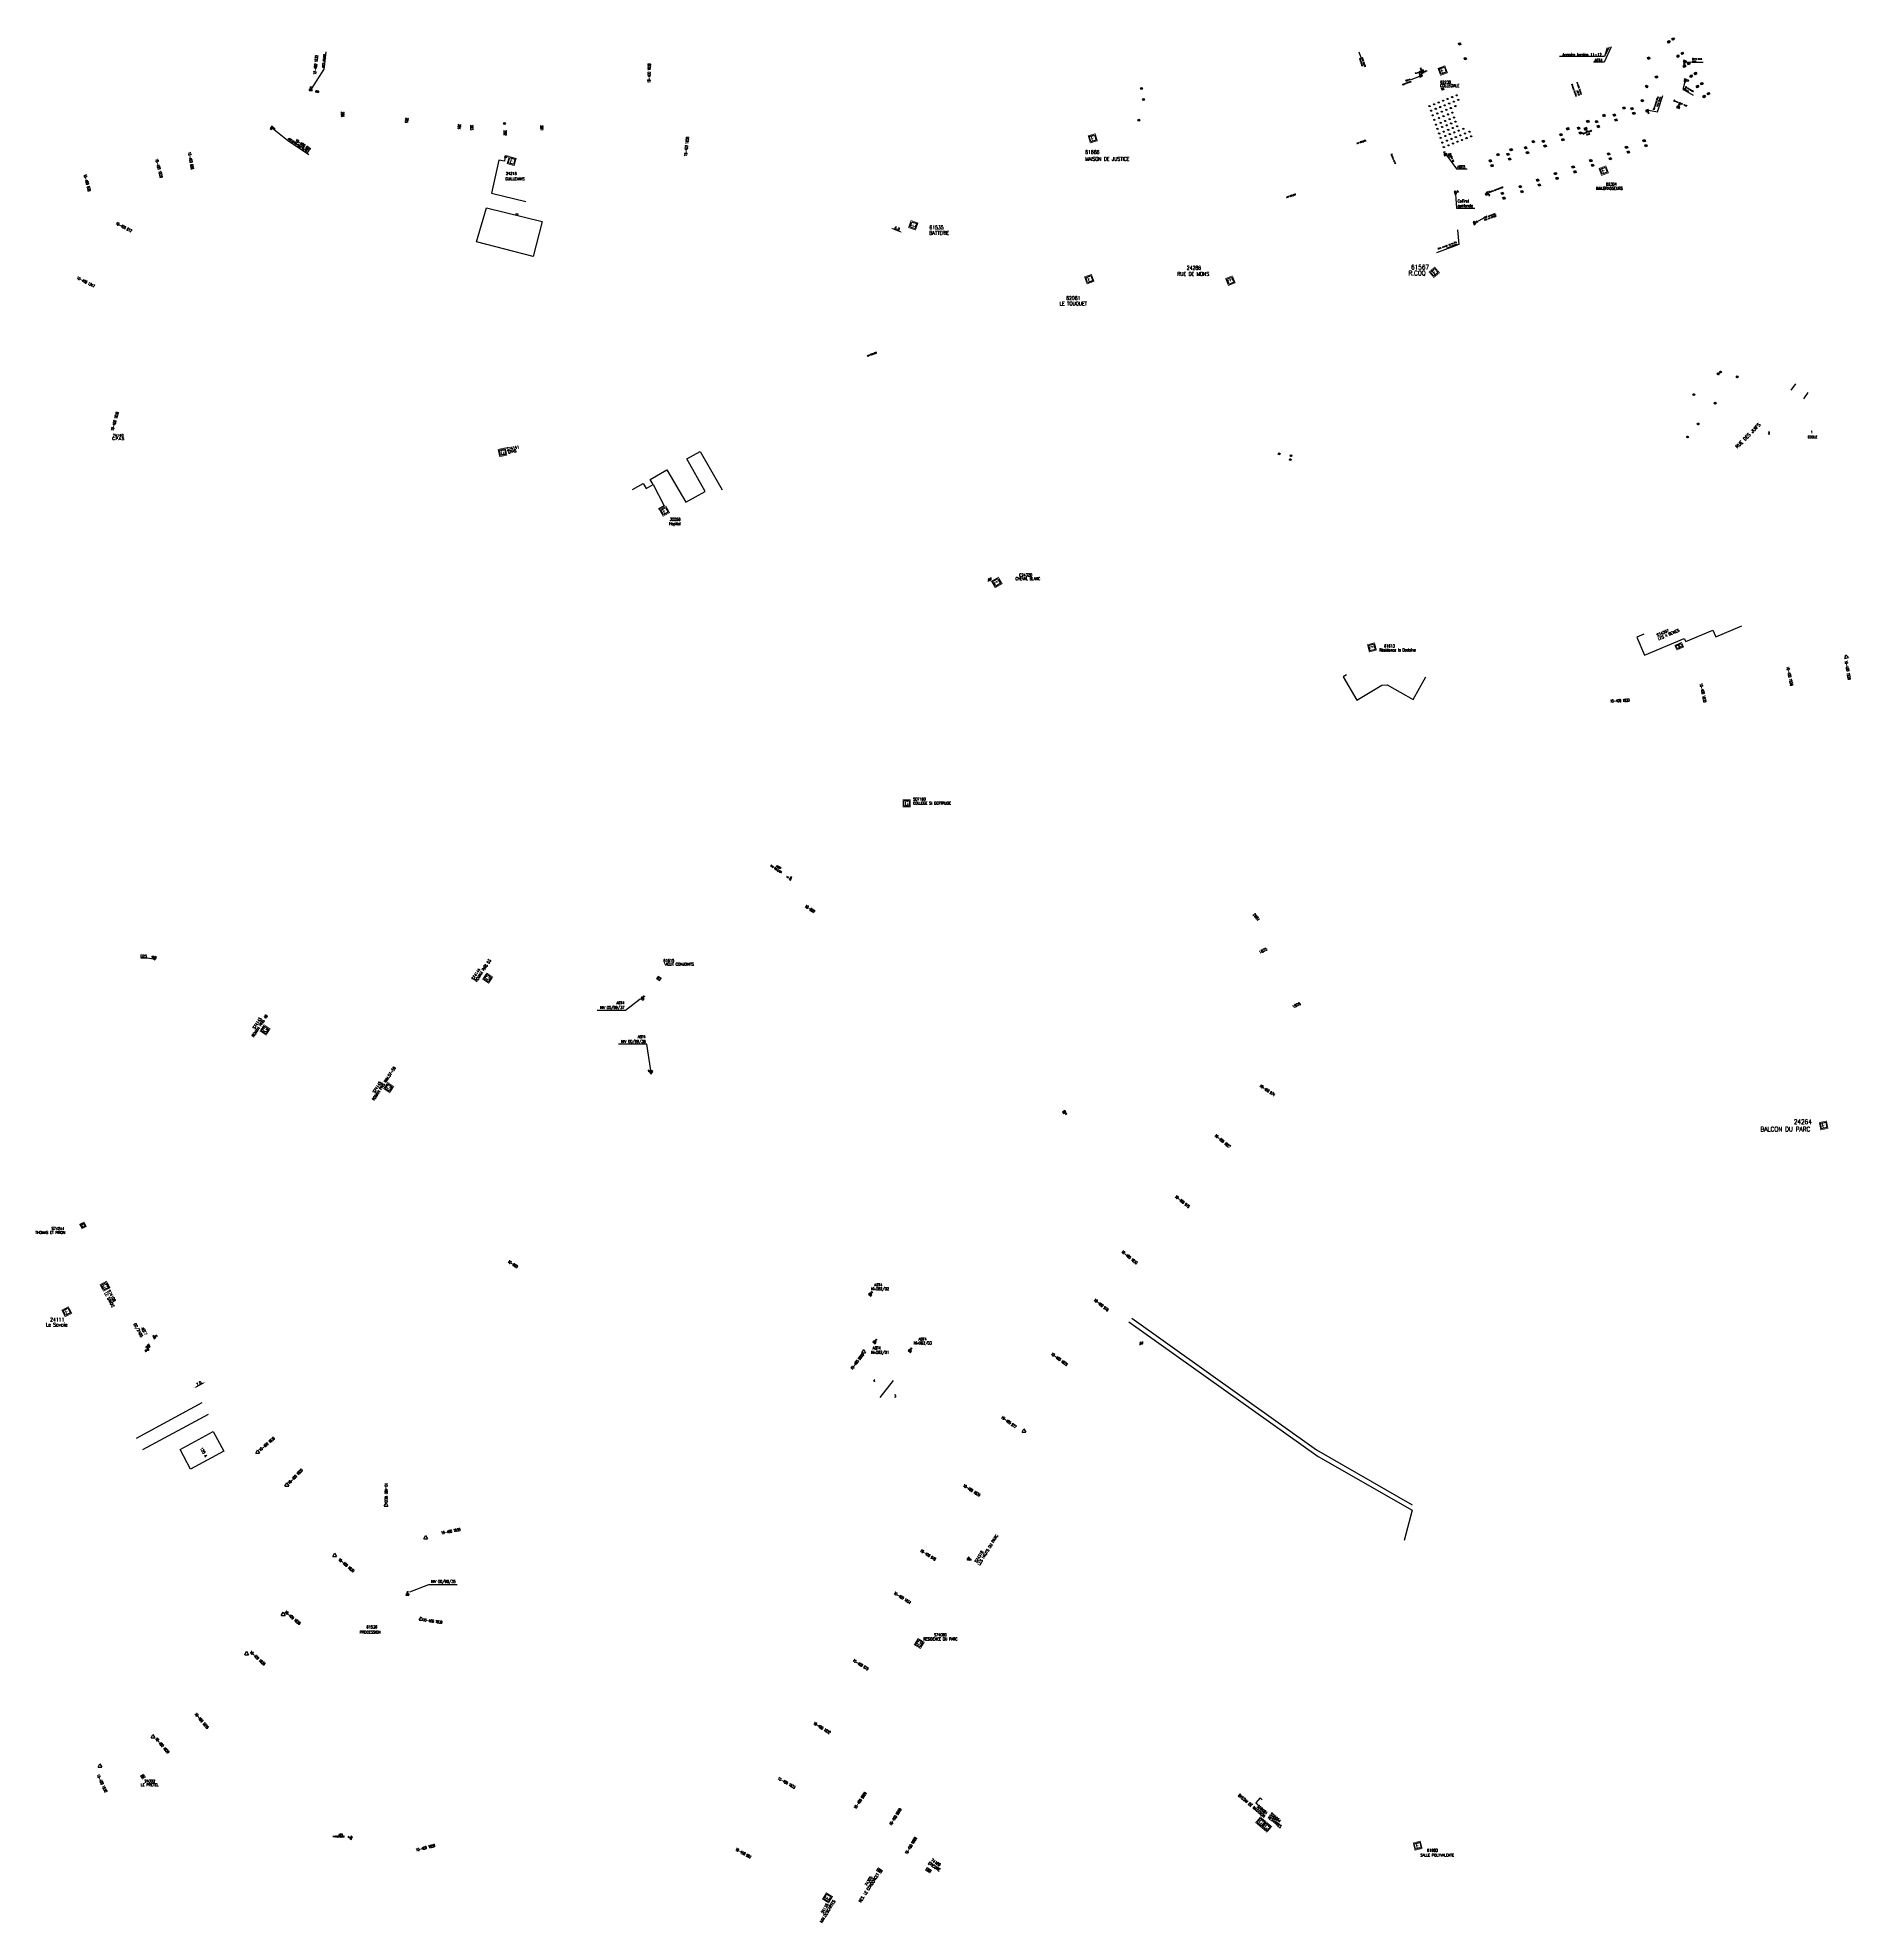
# Model space of a CAD drawing. Header units: millimetres. Extents: x 146003 to 146975, y 141990 to 143000.
import ezdxf
from ezdxf.enums import TextEntityAlignment as Align

# ---------------------------------------------------------------- set-up
doc = ezdxf.new("R2010")
doc.units = ezdxf.units.MM
doc.header["$PDMODE"] = 34
doc.layers.get('0').update_dxf_attribs({"linetype": 'CONTINUOUS'})
doc.layers.get('Defpoints').update_dxf_attribs({"linetype": 'CONTINUOUS'})
for name, color, linetype in [('BB01', 7, 'CONTINUOUS'), ('BR12', 7, 'CONTINUOUS'), ('BR14', 7, 'CONTINUOUS'), ('G_210', 7, 'CONTINUOUS'), ('M_200', 7, 'CONTINUOUS'), ('poteau_div', 7, 'CONTINUOUS'), ('W0008', 7, 'CONTINUOUS'), ('w0100', 7, 'CONTINUOUS'), ('W0101', 7, 'CONTINUOUS'), ('W0420', 7, 'CONTINUOUS'), ('W0430', 7, 'CONTINUOUS'), ('W0432', 7, 'CONTINUOUS'), ('W0469', 7, 'CONTINUOUS'), ('W0473', 7, 'CONTINUOUS'), ('W0492', 7, 'CONTINUOUS'), ('W0989', 7, 'CONTINUOUS'), ('W0991', 7, 'CONTINUOUS'), ('W1102', 7, 'CONTINUOUS'), ('W1471', 7, 'CONTINUOUS')]:
    doc.layers.add(name, color=color, linetype=linetype)
doc.styles.add('G_ROMANS', font='ROMANS.SHX', dxfattribs={"width": 0.75})
doc.styles.add('M_ROMANS', font='ROMANS.shx', dxfattribs={"width": 0.75})
doc.styles.get("Standard").update_dxf_attribs({"font": 'romans.shx', "width": 0.85})
doc.dimstyles.get("Standard").update_dxf_attribs({"dimtxt": 1.5, "dimasz": 1.2, "dimexe": 0.625, "dimexo": 0.625, "dimgap": 0.25, "dimtad": 1, "dimdec": 1, "dimzin": 0, "dimdsep": 46, "dimtxsty": 'Standard', "dimcen": -0.5, "dimadec": 0, "dimazin": 0, "dimtfac": 1, "dimtdec": 1, "dimtmove": 0, "dimatfit": 3, "dimfxl": 0, "dimtolj": 1, "dimtzin": 0, "dimarcsym": 0})

# ---------------------------------------------------------------- blocks, each defined once
blk = doc.blocks.new('M_200_56')
at = {"color": 0, "linetype": 'Continuous', "const_width": 0.35, "flags": 128}
blk.add_lwpolyline([(2, 2), (2, -2), (-2, -2), (-2, 2)], close=True, dxfattribs=at)
at = {"color": 0, "linetype": 'Continuous'}
blk.add_lwpolyline([(-1.5, 1.5), (1.5, 1.5), (1.5, -1.5), (-1.5, -1.5)], close=True, dxfattribs=at)
at = {"color": 0, "linetype": 'Continuous', "width": 0.85}
blk.add_text('E', height=2.5, dxfattribs=at).set_placement((0, 0), align=Align.MIDDLE_CENTER)
for tag, p in [('NUM', (0, 15.1)), ('NOM', (0, 8.6))]:
    blk.add_attdef(tag, text='', height=4, dxfattribs=at).set_placement(p, align=Align.MIDDLE)
at = {"color": 0, "linetype": 'Continuous', "style": 'M_ROMANS', "width": 0.75, "flags": 3}
for tag, p in [('DEF_COUP', (-0.1, -7.5)), ('DEF_TYPE', (-0.1, -10)), ('DEF_LEG', (-0.1, -5))]:
    blk.add_attdef(tag, text='', height=1.2, dxfattribs=at).set_placement(p, align=Align.MIDDLE)
blk = doc.blocks.new('G_210_17')
at = {"color": 0, "linetype": 'Continuous', "const_width": 0.35, "flags": 128}
blk.add_lwpolyline([(2, 2), (2, -2), (-2, -2), (-2, 2)], close=True, dxfattribs=at)
at = {"color": 0, "linetype": 'Continuous'}
blk.add_lwpolyline([(-1.5, 1.5), (1.5, 1.5), (1.5, -1.5), (-1.5, -1.5)], close=True, dxfattribs=at)
at = {"color": 0, "linetype": 'Continuous', "style": 'G_ROMANS', "width": 0.75}
blk.add_text('G', height=2.5, dxfattribs=at).set_placement((0, 0), align=Align.MIDDLE_CENTER)
for tag, height, p in [('NUM', 4, (0, 14)), ('NOM', 4, (0, 9)), ('BCL', 3, (0, 5))]:
    blk.add_attdef(tag, text='', height=height, dxfattribs=at).set_placement(p, align=Align.MIDDLE)
at = {"color": 0, "linetype": 'Continuous', "style": 'G_ROMANS', "width": 0.75, "flags": 3}
for tag, p in [('DEF_COUP', (0.1, -7.6)), ('DEF_TYPE', (0.1, -10.1)), ('DEF_LEG', (0.1, -5.1))]:
    blk.add_attdef(tag, text='', height=1.2, dxfattribs=at).set_placement(p, align=Align.MIDDLE)
blk = doc.blocks.new('M_200_59')
at = {"layer": 'M_200', "color": 0, "linetype": 'Continuous', "const_width": 0.35, "flags": 128}
blk.add_lwpolyline([(4, 4), (4, 0), (0, 0), (0, 4)], close=True, dxfattribs=at)
at = {"layer": 'M_200', "color": 0, "linetype": 'Continuous'}
blk.add_lwpolyline([(0.5, 3.5), (3.5, 3.5), (3.5, 0.5), (0.5, 0.5)], close=True, dxfattribs=at)
at = {"layer": 'M_200', "insert": (2, 2), "char_height": 2.5, "width": 4, "attachment_point": 5}
blk.add_mtext('E', dxfattribs=at)
at = {"layer": 'M_200', "color": 0, "linetype": 'Continuous', "width": 0.85}
for tag, p in [('NUM', (2, 17.1)), ('NOM', (2, 10.6))]:
    blk.add_attdef(tag, text='', height=4, dxfattribs=at).set_placement(p, align=Align.MIDDLE)
at = {"layer": 'M_200', "color": 0, "linetype": 'Continuous', "style": 'M_ROMANS', "width": 0.75, "flags": 3}
for tag, p in [('DEF_COUP', (1.9, -5.5)), ('DEF_TYPE', (1.9, -8)), ('DEF_LEG', (1.9, -3))]:
    blk.add_attdef(tag, text='', height=1.2, dxfattribs=at).set_placement(p, align=Align.MIDDLE)
blk = doc.blocks.new('BR1201')
at = {"color": 0, "linetype": 'Continuous'}
for p, q in [((-1, -0.6), (0, 1.2)), ((0, 1.2), (1, -0.6)), ((-1, -0.6), (1, -0.6))]:
    blk.add_line(p, q, dxfattribs=at)
blk = doc.blocks.new('G_210_23')
at = {"layer": 'G_210', "color": 0, "linetype": 'Continuous', "const_width": 0.35, "flags": 128}
blk.add_lwpolyline([(4, 4), (4, 0), (0, 0), (0, 4)], close=True, dxfattribs=at)
at = {"layer": 'G_210', "color": 0, "linetype": 'Continuous'}
blk.add_lwpolyline([(0.5, 3.5), (3.5, 3.5), (3.5, 0.5), (0.5, 0.5)], close=True, dxfattribs=at)
at = {"layer": 'G_210', "insert": (2, 2), "char_height": 2.5, "width": 4, "attachment_point": 5}
blk.add_mtext('G', dxfattribs=at)
at = {"layer": 'G_210', "color": 0, "linetype": 'Continuous', "width": 0.75}
for tag, height, p in [('NUM', 4, (2, 16)), ('NOM', 4, (2, 11)), ('BCL', 3, (2, 7))]:
    blk.add_attdef(tag, text='', height=height, dxfattribs=at).set_placement(p, align=Align.MIDDLE)
at = {"layer": 'G_210', "color": 0, "linetype": 'Continuous', "width": 0.75, "flags": 3}
for tag, p in [('DEF_COUP', (2.1, -5.6)), ('DEF_TYPE', (2.1, -8.1)), ('DEF_LEG', (2.1, -3.1))]:
    blk.add_attdef(tag, text='', height=1.2, dxfattribs=at).set_placement(p, align=Align.MIDDLE)
blk = doc.blocks.new('*U5')
at = {"layer": 'M_200', "color": 0, "linetype": 'Continuous', "const_width": 0.35, "flags": 128}
blk.add_lwpolyline([(4, 4.4), (4, 0), (0, 0), (0, 4.4)], close=True, dxfattribs=at)
at = {"layer": 'M_200', "color": 0, "linetype": 'Continuous'}
blk.add_lwpolyline([(0.5, 3.9), (3.5, 3.9), (3.5, 0.5), (0.5, 0.5)], close=True, dxfattribs=at)
at = {"layer": 'M_200', "insert": (2, 2.2), "char_height": 2.5, "width": 4, "attachment_point": 5}
blk.add_mtext('E', dxfattribs=at)
at = {"layer": 'M_200', "color": 0, "linetype": 'Continuous', "width": 0.85}
for tag, p in [('NUM', (2, 17.1)), ('NOM', (2, 10.6))]:
    blk.add_attdef(tag, text='', height=4, dxfattribs=at).set_placement(p, align=Align.MIDDLE)
at = {"layer": 'M_200', "color": 0, "linetype": 'Continuous', "style": 'M_ROMANS', "width": 0.75, "flags": 3}
for tag, p in [('DEF_COUP', (1.9, -5.5)), ('DEF_TYPE', (1.9, -8)), ('DEF_LEG', (1.9, -3))]:
    blk.add_attdef(tag, text='', height=1.2, dxfattribs=at).set_placement(p, align=Align.MIDDLE)
blk = doc.blocks.new('T473')
for p, q in [((-0.166667, 0.166667), (0.166667, -0.166667)), ((-0.166667, -0.166667), (0.166667, 0.166667)), ((0.500001, 0.500001), (1.000002, 1.000002)), ((-1.000002, -1.000002), (-0.500001, -0.500001))]:
    blk.add_line(p, q)
blk.add_ellipse((0, 0), major_axis=(0.471405, 0.471405), ratio=1, start_param=5.4977871438, end_param=11.780972451)
blk = doc.blocks.new('t430')
at = {"flags": 128}
for points in [[(0.8, 0.8), (-0.8, 0.8)], [(-0.8, 0.8), (-0.8, 0)], [(0.8, 0.8), (-0.8, 0)], [(-0.8, 0), (0.8, 0)], [(-0.4, 2.1), (0.4, 2.1)], [(-0.4, 2.1), (-0.4, 1.3)], [(-0.4, 1.7), (0, 1.7)], [(-0.4, 1.3), (0.4, 1.3)], [(0.8, 0), (0.8, 0.8)]]:
    blk.add_lwpolyline(points, dxfattribs=at)
blk = doc.blocks.new('T492')
for p, q in [((0, 0), (0, 1)), ((0, 1), (1, 1)), ((1, 1), (1, 0)), ((1, 0), (0, 0))]:
    blk.add_line(p, q)
at = {"flags": 128}
for points in [[(0.9, 0.1), (0.1, 0.9)], [(0.1, 0.1), (0.9, 0.9)]]:
    blk.add_lwpolyline(points, dxfattribs=at)
blk.add_ellipse((0.5, 0.5), major_axis=(-0.354, 0.354), ratio=1, start_param=3.926991, end_param=10.210176)
blk = doc.blocks.new('*U16')
at = {"flags": 128}
for points in [[(0.8, 0.8), (-0.8, 0.8)], [(-0.8, 0.8), (-0.8, 0)], [(0.8, 0.8), (-0.8, 0)], [(-0.8, 0), (0.8, 0)], [(-0.4, 2.1), (0.4, 2.1)], [(-0.4, 2.1), (-0.4, 1.3)], [(-0.4, 1.7), (0, 1.7)], [(-0.4, 1.3), (0.4, 1.3)], [(0.8, 0), (0.8, 0.8)]]:
    blk.add_lwpolyline(points, dxfattribs=at)
blk = doc.blocks.new('T432')
at = {"flags": 128}
for points in [[(0.8, 0.8), (-0.8, 0.8)], [(-0.8, 0.8), (-0.8, 0)], [(0.8, 0.8), (-0.8, 0)], [(-0.8, 0), (0.8, 0)], [(-0.4, 2.1), (0.4, 2.1)], [(-0.4, 2.1), (-0.4, 1.3)], [(-0.4, 1.3), (0.4, 1.3)], [(0, 1.7), (0.4, 1.7)], [(0.4, 1.3), (0.4, 1.7)], [(0.8, 0), (0.8, 0.8)]]:
    blk.add_lwpolyline(points, dxfattribs=at)
blk = doc.blocks.new('*U10')
at = {"layer": 'M_200', "color": 0, "linetype": 'Continuous', "const_width": 0.35, "flags": 128}
blk.add_lwpolyline([(2, 2), (2, 0), (0, 0), (0, 2)], close=True, dxfattribs=at)
at = {"layer": 'M_200', "color": 0, "linetype": 'Continuous'}
blk.add_lwpolyline([(0.5, 1.5), (1.5, 1.5), (1.5, 0.5), (0.5, 0.5)], close=True, dxfattribs=at)
at = {"layer": 'M_200', "insert": (1, 1), "char_height": 0.607, "width": 0.485, "attachment_point": 5}
blk.add_mtext('E', dxfattribs=at)
at = {"layer": 'M_200', "color": 0, "linetype": 'Continuous', "width": 0.85}
for tag, p in [('NUM', (2, 17.1)), ('NOM', (2, 10.6))]:
    blk.add_attdef(tag, text='', height=4, dxfattribs=at).set_placement(p, align=Align.MIDDLE)
at = {"layer": 'M_200', "color": 0, "linetype": 'Continuous', "style": 'M_ROMANS', "width": 0.75, "flags": 3}
for tag, p in [('DEF_COUP', (1.9, -5.5)), ('DEF_TYPE', (1.9, -8)), ('DEF_LEG', (1.9, -3))]:
    blk.add_attdef(tag, text='', height=1.2, dxfattribs=at).set_placement(p, align=Align.MIDDLE)
blk = doc.blocks.new('T469')
at = {"color": 0, "linetype": 'Continuous', "flags": 128}
for points in [[(-0.4, 0.4), (0.4, -0.4)], [(-0.4, -0.4), (0.4, 0.4)]]:
    blk.add_lwpolyline(points, dxfattribs=at)
at = {"color": 0, "linetype": 'Continuous'}
blk.add_circle((0, 0), 0.5, dxfattribs=at)
blk = doc.blocks.new('*U12')
at = {"layer": 'G_210', "color": 0, "linetype": 'Continuous', "const_width": 0.35, "flags": 128}
blk.add_lwpolyline([(2.9, 1.8), (2.9, 0), (0, 0), (0, 1.8)], close=True, dxfattribs=at)
at = {"layer": 'G_210', "color": 0, "linetype": 'Continuous'}
blk.add_lwpolyline([(0.5, 1.3), (2.4, 1.3), (2.4, 0.5), (0.5, 0.5)], close=True, dxfattribs=at)
at = {"layer": 'G_210', "insert": (1.4, 0.9), "char_height": 1.05, "width": 1.215, "attachment_point": 5}
blk.add_mtext('G', dxfattribs=at)
at = {"layer": 'G_210', "color": 0, "linetype": 'Continuous', "width": 0.75}
for tag, height, p in [('NUM', 4, (2, 16)), ('NOM', 4, (2, 11)), ('BCL', 3, (2, 7))]:
    blk.add_attdef(tag, text='', height=height, dxfattribs=at).set_placement(p, align=Align.MIDDLE)
at = {"layer": 'G_210', "color": 0, "linetype": 'Continuous', "width": 0.75, "flags": 3}
for tag, p in [('DEF_COUP', (2.1, -5.6)), ('DEF_TYPE', (2.1, -8.1)), ('DEF_LEG', (2.1, -3.1))]:
    blk.add_attdef(tag, text='', height=1.2, dxfattribs=at).set_placement(p, align=Align.MIDDLE)
blk = doc.blocks.new('*D13')
at = {"layer": 'Defpoints', "color": 0, "linetype": 'Continuous', "transparency": 16777216}
for p in [(146092.8, 142279.7), (146086.7, 142276.4), (146086.7, 142276.4)]:
    blk.add_point(p, dxfattribs=at)
at = {"layer": 'W0008', "color": 0, "linetype": 'Continuous', "lineweight": -2, "transparency": 16777216}
for p, q in [((146091.7, 142279.1), (146087.7, 142276.9)), ((146086.4, 142276.9), (146086.4, 142276.9))]:
    blk.add_line(p, q, dxfattribs=at)
at = {"layer": 'W0008', "color": 0, "linetype": 'Continuous', "transparency": 16777216}
for points in [[(146091.6, 142279.3), (146091.8, 142278.9), (146092.8, 142279.7)], [(146087.6, 142277.1), (146087.8, 142276.8), (146086.7, 142276.4)]]:
    blk.add_solid(points, dxfattribs=at)
at = {"layer": 'W0008', "color": 0, "linetype": 'Continuous', "transparency": 16777216, "insert": (146089.3, 142278.9), "char_height": 1.5, "attachment_point": 5, "rotation": 28.3717}
blk.add_mtext('\\A1;7.0', dxfattribs=at)
blk = doc.blocks.new('*U14')
at = {"layer": 'G_210', "color": 0, "linetype": 'Continuous', "const_width": 0.35, "flags": 128}
blk.add_lwpolyline([(4, 2.7), (4, 0), (0, 0), (0, 2.7)], close=True, dxfattribs=at)
at = {"layer": 'G_210', "color": 0, "linetype": 'Continuous'}
blk.add_lwpolyline([(0.5, 2.2), (3.5, 2.2), (3.5, 0.5), (0.5, 0.5)], close=True, dxfattribs=at)
at = {"layer": 'G_210', "insert": (2, 1.3), "char_height": 1.25, "width": 1.999, "attachment_point": 5}
blk.add_mtext('G', dxfattribs=at)
at = {"layer": 'G_210', "color": 0, "linetype": 'Continuous', "width": 0.75}
for tag, height, p in [('NUM', 4, (2, 16)), ('NOM', 4, (2, 11)), ('BCL', 3, (2, 7))]:
    blk.add_attdef(tag, text='', height=height, dxfattribs=at).set_placement(p, align=Align.MIDDLE)
at = {"layer": 'G_210', "color": 0, "linetype": 'Continuous', "width": 0.75, "flags": 3}
for tag, p in [('DEF_COUP', (2.1, -5.6)), ('DEF_TYPE', (2.1, -8.1)), ('DEF_LEG', (2.1, -3.1))]:
    blk.add_attdef(tag, text='', height=1.2, dxfattribs=at).set_placement(p, align=Align.MIDDLE)
blk = doc.blocks.new('*U15')
at = {"flags": 128}
for points in [[(0.8, 0.8), (-0.8, 0.8)], [(-0.8, 0.8), (-0.8, 0)], [(0.8, 0.8), (-0.8, 0)], [(-0.8, 0), (0.8, 0)], [(-0.4, 1.9), (0.4, 1.9)], [(-0.4, 1.9), (-0.4, 1.1)], [(-0.4, 1.1), (0.4, 1.1)], [(0, 1.5), (0.4, 1.5)], [(0.4, 1.1), (0.4, 1.5)], [(0.8, 0), (0.8, 0.8)]]:
    blk.add_lwpolyline(points, dxfattribs=at)
blk = doc.blocks.new('T420')
for p, q in [((0.7, 0.7), (-0.8, 0.7)), ((-0.8, 0.7), (-0.8, -0.8)), ((0.7, 0.7), (0.7, -0.8)), ((0.7, -0.8), (-0.8, -0.8))]:
    blk.add_line(p, q)
blk.add_ellipse((0, 0), major_axis=(-0.53, 0.53), ratio=1, start_param=3.926991, end_param=10.210176)
blk = doc.blocks.new('*U18')
at = {"flags": 128}
for points in [[(0.8, 0.8), (-0.8, 0.8)], [(-0.8, 0.8), (-0.8, 0)], [(0.8, 0.8), (-0.8, 0)], [(-0.8, 0), (0.8, 0)], [(-0.4, 2.5), (0.4, 2.5)], [(-0.4, 2.5), (-0.4, 1.7)], [(-0.4, 2.1), (0, 2.1)], [(-0.4, 1.7), (0.4, 1.7)], [(0.8, 0), (0.8, 0.8)]]:
    blk.add_lwpolyline(points, dxfattribs=at)
blk = doc.blocks.new('*D19')
at = {"layer": 'Defpoints', "color": 0, "transparency": 16777216}
for p in [(146460.2, 142898.3), (146460.2, 142898.3), (146466.6, 142895.9)]:
    blk.add_point(p, dxfattribs=at)
at = {"layer": 'W0008', "color": 0, "lineweight": -2, "transparency": 16777216}
blk.add_line((146465.5, 142896.3), (146461.3, 142897.9), dxfattribs=at)
at = {"layer": 'W0008', "color": 0, "transparency": 16777216}
for points in [[(146461.4, 142898), (146461.2, 142897.7), (146460.2, 142898.3)], [(146465.5, 142896.5), (146465.4, 142896.1), (146466.6, 142895.9)]]:
    blk.add_solid(points, dxfattribs=at)
at = {"layer": 'W0008', "color": 0, "transparency": 16777216, "insert": (146463.7, 142898), "char_height": 1.5, "attachment_point": 5, "rotation": 339.8603}
blk.add_mtext('\\A1;6.0', dxfattribs=at)

msp = doc.modelspace()

# ---------------------------------------------------------------- linework, layer by layer
at = {"layer": 'BB01', "color": 252}
for p, q in [((146658.3, 142056.82), (146656.01, 142054.15)), ((146659.44, 142055.81), (146658.3, 142056.82)), ((146656.01, 142054.15), (146657.14, 142053.17))]:
    msp.add_line(p, q, dxfattribs=at)
at = {"layer": 'BB01', "color": 252, "flags": 128}
msp.add_lwpolyline([(146255.58, 142936.64), (146253.58, 142936.95), (146253.11, 142934.08), (146250.19, 142934.71), (146246.18, 142916.94), (146264.69, 142912.42)], dxfattribs=at)
at = {"layer": 'BB01'}
for points in [[(146253.58, 142936.95), (146254.38, 142936.82), (146254.24, 142935.95), (146253.44, 142936.08)], [(146259.49, 142906.03), (146260.31, 142905.83), (146260.12, 142905.04), (146259.3, 142905.24)]]:
    msp.add_lwpolyline(points, close=True, dxfattribs=at)
at = {"layer": 'BB01', "color": 252, "flags": 128}
msp.add_lwpolyline([(146243.48, 142909.19), (146273.29, 142901.76), (146268.62, 142883.1), (146238.08, 142890.83), (146243.48, 142909.19)], close=True, dxfattribs=at)
at = {"layer": 'BR14', "color": 252, "flags": 128}
for points in [[(146587.95, 142311.91), (146689.36, 142239.81), (146739.86, 142211.11), (146735.56, 142194.81)], [(146589.56, 142313.91), (146688.56, 142243.41), (146739.89, 142213.96)]]:
    msp.add_lwpolyline(points, dxfattribs=at)
at = {"layer": 'W0008', "color": 252, "flags": 128}
for points in [[(146090.93, 142268.5), (146055.74, 142249.47)], [(146094.26, 142262.34), (146059.07, 142243.31)]]:
    msp.add_lwpolyline(points, dxfattribs=at)
at = {"layer": 'w0100', "color": 252}
for p, q in [((146350.98, 142774.62), (146358.14, 142778.45)), ((146360.78, 142757.14), (146350.98, 142774.62)), ((146358.14, 142778.45), (146369.89, 142758.02)), ((146331.36, 142763.47), (146340.2, 142768.64)), ((146332.8, 142760.74), (146331.36, 142763.47)), ((146340.2, 142768.64), (146350.41, 142751.28)), ((146321.86, 142758.14), (146327.59, 142761.35)), ((146327.59, 142761.35), (146329.2, 142758.62)), ((146329.2, 142758.62), (146332.8, 142760.74)), ((146350.41, 142751.28), (146360.78, 142757.14))]:
    msp.add_line(p, q, dxfattribs=at)
at = {"layer": 'w0100', "color": 252, "flags": 128}
for points in [[(146332.8, 142760.74), (146338.8, 142749.37), (146335.75, 142747.61), (146335.75, 142747.61), (146335.75, 142747.61)], [(146096.96, 142253.2), (146102.66, 142242.65), (146084.91, 142233.06), (146079.21, 142243.61), (146096.96, 142253.2)]]:
    msp.add_lwpolyline(points, dxfattribs=at)
at = {"layer": 'w0100', "color": 253, "flags": 128}
for points in [[(146864.04, 142680.58), (146860.31, 142679), (146864.37, 142669.3), (146885.64, 142678.33), (146886.46, 142676.68), (146900.99, 142682.69), (146902.56, 142679.18), (146916.49, 142685.04)], [(146704.53, 142658.75), (146702.77, 142657.74), (146710.07, 142645.25), (146723.48, 142653.31), (146726.4, 142653.45), (146740.3, 142645.52), (146747.07, 142657.74)]]:
    msp.add_lwpolyline(points, dxfattribs=at)
at = {"layer": 'W0101', "color": 252}
for points in [[(146943.04, 142811.33), (146945.44, 142814.78)], [(146949.73, 142806.81), (146952.1, 142810.17)]]:
    msp.add_lwpolyline(points, dxfattribs=at)
at = {"layer": 'W1102', "color": 252, "flags": 128}
msp.add_lwpolyline([(146461.61, 142280.47), (146454.42, 142271.36)], dxfattribs=at)

# ---------------------------------------------------------------- block references
at = {"layer": 'BR12', "rotation": 14.02158403698853}
msp.add_blockref('BR1201', (146972.64, 142668.33), dxfattribs=at)
at = {"layer": 'BR12'}
for p in [(146445.77, 142295.97), (146531.67, 142253.51), (146120.83, 142242.2), (146136.46, 142224.51), (146189.67, 142213.76), (146210.88, 142196.27), (146162.07, 142186.74), (146134.52, 142155.18), (146208.46, 142152.6), (146114.92, 142134.16), (146064.68, 142089.52), (146036.26, 142073.8)]:
    msp.add_blockref('BR1201', p, dxfattribs=at)
at = {"layer": 'G_210'}
ref = msp.add_blockref('G_210_23', (146250.58, 142775.68), dxfattribs=dict(at, rotation=13.11142282779425))
ref.add_attrib('NUM', 'S74141', dxfattribs={"color": 0, "linetype": 'Continuous', "height": 1.5, "rotation": 11, "width": 0.75}).set_placement((146257.66, 142780.38), align=Align.MIDDLE)
ref.add_attrib('NOM', 'CPAS', dxfattribs={"color": 0, "linetype": 'Continuous', "height": 1.5, "rotation": 11, "width": 0.75}).set_placement((146257.28, 142778.5), align=Align.MIDDLE)
ref = msp.add_blockref('*U14', (146881.71, 142672.08), dxfattribs=dict(at, rotation=24.29569272833309))
ref.add_attrib('NUM', 'S74207', dxfattribs={"color": 0, "linetype": 'Continuous', "height": 1.5, "rotation": 22.98922, "width": 0.75}).set_placement((146874.16, 142681.27), align=Align.MIDDLE)
ref.add_attrib('NOM', 'LES 4 REINES', dxfattribs={"color": 0, "linetype": 'Continuous', "height": 1.5, "rotation": 22.98922, "width": 0.75}).set_placement((146877.38, 142680.43), align=Align.MIDDLE)
ref = msp.add_blockref('G_210_23', (146466.84, 142587.91), dxfattribs=at)
ref.add_attrib('NUM', 'S07160', dxfattribs={"color": 0, "linetype": 'Continuous', "height": 1.5, "width": 0.75}).set_placement((146475.69, 142592.18), align=Align.MIDDLE)
ref.add_attrib('NOM', 'COLLEGE St GERTRUDE', dxfattribs={"color": 0, "linetype": 'Continuous', "height": 1.5, "width": 0.75}).set_placement((146482.4, 142590), align=Align.MIDDLE)
at = {"layer": 'G_210', "color": 7}
ref = msp.add_blockref('G_210_17', (146244.17, 142496.2), dxfattribs=dict(at, rotation=56.671248723487))
ref.add_attrib('NUM', 'S74144', dxfattribs={"layer": '0', "color": 0, "linetype": 'Continuous', "height": 1.5, "rotation": 56.67125, "style": 'G_ROMANS', "width": 0.75}).set_placement((146237.93, 142498.36), align=Align.MIDDLE)
ref.add_attrib('NOM', 'ROMAN PAÏS 53', dxfattribs={"layer": '0', "color": 0, "linetype": 'Continuous', "height": 1.5, "rotation": 56.67125, "style": 'G_ROMANS', "width": 0.75}).set_placement((146241.48, 142500.39), align=Align.MIDDLE)
ref = msp.add_blockref('G_210_17', (146124.82, 142468.44), dxfattribs=dict(at, rotation=56.6592355932674))
ref.add_attrib('NUM', 'S74143', dxfattribs={"layer": '0', "color": 0, "linetype": 'Continuous', "height": 1.5, "rotation": 56.65924, "style": 'G_ROMANS', "width": 0.75}).set_placement((146120.51, 142472), align=Align.MIDDLE)
ref.add_attrib('NOM', 'ROMAN PAÏS 49 ', dxfattribs={"layer": '0', "color": 0, "linetype": 'Continuous', "height": 1.5, "rotation": 56.65924, "style": 'G_ROMANS', "width": 0.75}).set_placement((146122.07, 142471.1), align=Align.MIDDLE)
at = {"layer": 'G_210', "color": 0}
ref = msp.add_blockref('G_210_17', (146191.09, 142437.55), dxfattribs=dict(at, rotation=56.671248723487))
ref.add_attrib('NUM', 'S74145', dxfattribs={"layer": '0', "color": 0, "linetype": 'Continuous', "height": 1.5, "rotation": 56.67125, "style": 'G_ROMANS', "width": 0.75}).set_placement((146184.85, 142437.74), align=Align.MIDDLE)
ref.add_attrib('NOM', 'ROMAN PAÏS IMM.57-59', dxfattribs={"layer": '0', "color": 0, "linetype": 'Continuous', "height": 1.5, "rotation": 56.67125, "style": 'G_ROMANS', "width": 0.75}).set_placement((146188.38, 142439.79), align=Align.MIDDLE)
at = {"layer": 'G_210', "linetype": 'Continuous'}
ref = msp.add_blockref('G_210_17', (146027.18, 142363.69), dxfattribs=dict(at, xscale=0.7000000000000002, yscale=0.7000000000000002, zscale=0.7000000000000002, rotation=298.3075168068065))
ref.add_attrib('NUM', 'S74244', dxfattribs={"layer": '0', "color": 0, "linetype": 'Continuous', "height": 1.5, "style": 'G_ROMANS', "width": 0.75}).set_placement((146013.72, 142361.96), align=Align.MIDDLE)
ref.add_attrib('NOM', 'THOMAS ET PIRON', dxfattribs={"layer": '0', "color": 0, "linetype": 'Continuous', "height": 1.5, "style": 'G_ROMANS', "width": 0.75}).set_placement((146009.67, 142359.83), align=Align.MIDDLE)
at = {"layer": 'G_210', "color": 0}
ref = msp.add_blockref('G_210_17', (146039, 142331.08), dxfattribs=dict(at, rotation=298.2520792676921))
ref.add_attrib('NUM', 'S74108', dxfattribs={"layer": '0', "color": 0, "linetype": 'Continuous', "height": 1.5, "rotation": 298.25208, "style": 'G_ROMANS', "width": 0.75}).set_placement((146042.58, 142325.92), align=Align.MIDDLE)
ref.add_attrib('NOM', 'LE SAVOIE', dxfattribs={"layer": '0', "color": 0, "linetype": 'Continuous', "height": 1.5, "rotation": 298.25208, "style": 'G_ROMANS', "width": 0.75}).set_placement((146041.45, 142323.76), align=Align.MIDDLE)
at = {"layer": 'G_210'}
ref = msp.add_blockref('G_210_23', (146476.19, 142136.82), dxfattribs=dict(at, rotation=58.24367533036674))
ref.add_attrib('NUM', 'S74080', dxfattribs={"color": 0, "linetype": 'Continuous', "height": 1.5, "width": 0.75}).set_placement((146486.85, 142144.25), align=Align.MIDDLE)
ref.add_attrib('NOM', 'RESIDENCE DU PARC', dxfattribs={"color": 0, "linetype": 'Continuous', "height": 1.5, "width": 0.75}).set_placement((146486.91, 142141.94), align=Align.MIDDLE)
ref = msp.add_blockref('G_210_23', (146655.86, 142043.57), dxfattribs=dict(at, rotation=319.6721101762408))
ref.add_attrib('NUM', 'S09081', dxfattribs={"color": 0, "linetype": 'Continuous', "height": 1.5, "rotation": 319.67211, "width": 0.75}).set_placement((146659.49, 142050.42), align=Align.MIDDLE)
ref.add_attrib('NOM', 'BASSIN DE NATATION', dxfattribs={"color": 0, "linetype": 'Continuous', "height": 1.5, "rotation": 319.67211, "width": 0.75}).set_placement((146653.78, 142052.59), align=Align.MIDDLE)
ref = msp.add_blockref('G_210_23', (146658.91, 142040.98), dxfattribs=dict(at, rotation=319.6721101763897))
ref.add_attrib('NUM', 'S06664', dxfattribs={"color": 0, "linetype": 'Continuous', "height": 1.5, "rotation": 319.67211, "width": 0.75}).set_placement((146666.54, 142046.27), align=Align.MIDDLE)
ref.add_attrib('NOM', 'VESTAIRES', dxfattribs={"color": 0, "linetype": 'Continuous', "height": 1.5, "rotation": 319.67211, "width": 0.75}).set_placement((146666.15, 142043.95), align=Align.MIDDLE)
ref = msp.add_blockref('*U12', (146452.53, 142017.89), dxfattribs=dict(at, rotation=326.8253907615227))
ref.add_attrib('NUM', '74305', dxfattribs={"color": 0, "linetype": 'Continuous', "height": 1.5, "rotation": 57, "width": 0.75}).set_placement((146448.36, 142012.21), align=Align.MIDDLE)
ref.add_attrib('NOM', 'RES. LE CONDORCET', dxfattribs={"color": 0, "linetype": 'Continuous', "height": 1.5, "rotation": 57, "width": 0.75}).set_placement((146448.54, 142008.54), align=Align.MIDDLE)
ref = msp.add_blockref('*U12', (146478.78, 142018.09), dxfattribs=dict(at, rotation=326.8253907615227))
ref.add_attrib('NUM', '74189', dxfattribs={"color": 0, "linetype": 'Continuous', "height": 1.5, "rotation": 326.82539, "width": 0.75}).set_placement((146484.47, 142022.16), align=Align.MIDDLE)
ref.add_attrib('NOM', 'EPICURE', dxfattribs={"color": 0, "linetype": 'Continuous', "height": 1.5, "rotation": 326.82539, "width": 0.75}).set_placement((146483.62, 142019.99), align=Align.MIDDLE)
at = {"layer": 'M_200'}
ref = msp.add_blockref('M_200_56', (146756.2, 142982.68), dxfattribs=dict(at, rotation=20.70085431910074))
ref.add_attrib('NUM', '62236', dxfattribs={"layer": '0', "color": 0, "linetype": 'Continuous', "height": 1.5, "width": 0.85}).set_placement((146757.71, 142976.46), align=Align.MIDDLE)
ref.add_attrib('NOM', 'COLLEGIALE', dxfattribs={"layer": '0', "color": 0, "linetype": 'Continuous', "height": 1.5, "width": 0.85}).set_placement((146759.98, 142974.57), align=Align.MIDDLE)
ref = msp.add_blockref('M_200_56', (146568.58, 142946.37), dxfattribs=dict(at, rotation=16.61042223165706))
ref.add_attrib('NUM', '61666', dxfattribs={"layer": '0', "color": 0, "linetype": 'Continuous', "height": 2, "width": 0.85}).set_placement((146568.32, 142939.01), align=Align.MIDDLE)
ref.add_attrib('NOM', 'MAISON DE JUSTICE', dxfattribs={"layer": '0', "color": 0, "linetype": 'Continuous', "height": 2, "width": 0.85}).set_placement((146576.36, 142935.36), align=Align.MIDDLE)
ref = msp.add_blockref('M_200_59', (146254.55, 142932.81), dxfattribs=dict(at, rotation=344.2078357385751))
ref.add_attrib('NUM', '24218', dxfattribs={"color": 0, "linetype": 'Continuous', "height": 1.5, "width": 0.85}).set_placement((146256.86, 142927.52), align=Align.MIDDLE)
ref.add_attrib('NOM', 'GUILLEMINS', dxfattribs={"color": 0, "linetype": 'Continuous', "height": 1.5, "width": 0.85}).set_placement((146258.79, 142924.68), align=Align.MIDDLE)
ref = msp.add_blockref('M_200_59', (146841.34, 142926.45), dxfattribs=dict(at, rotation=20.57093101755653))
ref.add_attrib('NUM', '62304', dxfattribs={"color": 0, "linetype": 'Continuous', "height": 1.5, "width": 0.85}).set_placement((146846.64, 142921.79), align=Align.MIDDLE)
ref.add_attrib('NOM', 'IMM.BRASSEURS', dxfattribs={"color": 0, "linetype": 'Continuous', "height": 1.5, "width": 0.85}).set_placement((146845.6, 142919.6), align=Align.MIDDLE)
ref = msp.add_blockref('M_200_56', (146472.33, 142899.76), dxfattribs=dict(at, rotation=70.27225251894524))
ref.add_attrib('NUM', '61535', dxfattribs={"layer": '0', "color": 0, "linetype": 'Continuous', "height": 2, "width": 0.85}).set_placement((146484.8, 142898.6), align=Align.MIDDLE)
ref.add_attrib('NOM', 'BATTERIE', dxfattribs={"layer": '0', "color": 0, "linetype": 'Continuous', "height": 2, "width": 0.85}).set_placement((146486.25, 142895.69), align=Align.MIDDLE)
ref = msp.add_blockref('M_200_56', (146566.7, 142870.9), dxfattribs=dict(at, rotation=20.20146190365373))
ref.add_attrib('NUM', '62061', dxfattribs={"layer": '0', "color": 0, "linetype": 'Continuous', "height": 2, "width": 0.85}).set_placement((146558.12, 142860.74), align=Align.MIDDLE)
ref.add_attrib('NOM', 'LE TOUQUET', dxfattribs={"layer": '0', "color": 0, "linetype": 'Continuous', "height": 2, "width": 0.85}).set_placement((146558.16, 142857.71), align=Align.MIDDLE)
ref = msp.add_blockref('M_200_56', (146642.35, 142870.05), dxfattribs=dict(at, rotation=291.4552376904621))
ref.add_attrib('NUM', '24286', dxfattribs={"layer": '0', "color": 0, "linetype": 'Continuous', "height": 2, "width": 0.85}).set_placement((146622.82, 142876.95), align=Align.MIDDLE)
ref.add_attrib('NOM', 'RUE DE MONS', dxfattribs={"layer": '0', "color": 0, "linetype": 'Continuous', "height": 2, "width": 0.85}).set_placement((146622.41, 142873.7), align=Align.MIDDLE)
ref = msp.add_blockref('M_200_56', (146751.68, 142874.54), dxfattribs=dict(at, rotation=40.53734310050935))
ref.add_attrib('NUM', '61567', dxfattribs={"layer": '0', "color": 0, "linetype": 'Continuous', "height": 2.5, "width": 0.85}).set_placement((146744.04, 142877.33), align=Align.MIDDLE)
ref.add_attrib('NOM', 'R.COQ', dxfattribs={"layer": '0', "color": 0, "linetype": 'Continuous', "height": 2.5, "width": 0.85}).set_placement((146742.46, 142874.01), align=Align.MIDDLE)
ref = msp.add_blockref('M_200_56', (146338.96, 142746.51), dxfattribs=dict(at, rotation=28.81508861284026))
ref.add_attrib('NUM', '30058', dxfattribs={"layer": '0', "color": 0, "linetype": 'Continuous', "height": 1.5, "width": 0.85}).set_placement((146344.63, 142742.11), align=Align.MIDDLE)
ref.add_attrib('NOM', 'Hopital', dxfattribs={"layer": '0', "color": 0, "linetype": 'Continuous', "height": 1.5, "width": 0.85}).set_placement((146344.54, 142739.6), align=Align.MIDDLE)
ref = msp.add_blockref('*U5', (146514.22, 142708.94), dxfattribs=dict(at, rotation=299.8204439374016))
ref.add_attrib('NUM', 'C24320', dxfattribs={"color": 0, "linetype": 'Continuous', "height": 1.5, "width": 0.85}).set_placement((146532.59, 142712.27), align=Align.MIDDLE)
ref.add_attrib('NOM', 'CHEVAL BLANC', dxfattribs={"color": 0, "linetype": 'Continuous', "height": 1.5, "width": 0.85}).set_placement((146533.8, 142710.32), align=Align.MIDDLE)
ref = msp.add_blockref('M_200_59', (146715.8, 142674.92), dxfattribs=dict(at, rotation=284.8341763593144))
ref.add_attrib('NUM', '61613', dxfattribs={"color": 0, "linetype": 'Continuous', "height": 1.5, "width": 0.85}).set_placement((146727.67, 142674.26), align=Align.MIDDLE)
ref.add_attrib('NOM', 'Résidence la Dodaine', dxfattribs={"color": 0, "linetype": 'Continuous', "height": 1.5, "width": 0.85}).set_placement((146732, 142672.15), align=Align.MIDDLE)
ref = msp.add_blockref('M_200_59', (146334.56, 142495.73), dxfattribs=dict(at, xscale=0.5000000000127739, yscale=0.5000000000127739, zscale=0.5000000000127739, rotation=326.3280483964414))
ref.add_attrib('NUM', '61615', dxfattribs={"color": 0, "linetype": 'Continuous', "height": 1.5, "width": 0.85}).set_placement((146341.28, 142505.6), align=Align.MIDDLE)
ref.add_attrib('NOM', 'VIEUX CONJOINTS', dxfattribs={"color": 0, "linetype": 'Continuous', "height": 1.5, "width": 0.85}).set_placement((146346.83, 142503.7), align=Align.MIDDLE)
ref = msp.add_blockref('M_200_56', (146960.44, 142417.24), dxfattribs=dict(at, rotation=11.6563029985372))
ref.add_attrib('NUM', '24264', dxfattribs={"layer": '0', "color": 0, "linetype": 'Continuous', "height": 2.5, "width": 0.85}).set_placement((146949.26, 142419.24), align=Align.MIDDLE)
ref.add_attrib('NOM', 'BALCON DU PARC', dxfattribs={"layer": '0', "color": 0, "linetype": 'Continuous', "height": 2.5, "width": 0.85}).set_placement((146939.92, 142415.23), align=Align.MIDDLE)
at = {"layer": 'M_200', "color": 0}
ref = msp.add_blockref('M_200_56', (146018.49, 142317.38), dxfattribs=dict(at, rotation=27.14193344909754))
ref.add_attrib('NUM', '24111', dxfattribs={"layer": '0', "color": 0, "linetype": 'Continuous', "height": 2, "width": 0.85}).set_placement((146013.41, 142313.17), align=Align.MIDDLE)
ref.add_attrib('NOM', 'Le Savoie', dxfattribs={"layer": '0', "color": 0, "linetype": 'Continuous', "height": 2, "width": 0.85}).set_placement((146013.1, 142310.47), align=Align.MIDDLE)
at = {"layer": 'M_200'}
ref = msp.add_blockref('*U10', (146058.99, 142066.85), dxfattribs=dict(at, rotation=31.75333369649595))
ref.add_attrib('NUM', '24002', dxfattribs={"color": 0, "linetype": 'Continuous', "height": 1.5, "width": 0.85}).set_placement((146062.97, 142065.8), align=Align.MIDDLE)
ref.add_attrib('NOM', 'LE PRETEL', dxfattribs={"color": 0, "linetype": 'Continuous', "height": 1.5, "width": 0.85}).set_placement((146062.96, 142063.84), align=Align.MIDDLE)
ref = msp.add_blockref('M_200_59', (146741.33, 142028.74), dxfattribs=dict(at, rotation=14.2851135325141))
ref.add_attrib('NUM', '61680', dxfattribs={"color": 0, "linetype": 'Continuous', "height": 1.5, "width": 0.85}).set_placement((146750.67, 142028.69), align=Align.MIDDLE)
ref.add_attrib('NOM', 'SALLE POLYVALENTE', dxfattribs={"color": 0, "linetype": 'Continuous', "height": 1.5, "width": 0.85}).set_placement((146753.27, 142026.14), align=Align.MIDDLE)
ref = msp.add_blockref('M_200_59', (146427.01, 142000.47), dxfattribs=dict(at, rotation=58.53038389476276))
ref.add_attrib('NUM', '24135', dxfattribs={"color": 0, "linetype": 'Continuous', "height": 1.5, "rotation": 58.53038, "width": 0.85}).set_placement((146424.87, 141997.5), align=Align.MIDDLE)
ref.add_attrib('NOM', 'IMM.DESCARTES', dxfattribs={"color": 0, "linetype": 'Continuous', "height": 1.5, "rotation": 58.53038, "width": 0.85}).set_placement((146426.37, 141995.93), align=Align.MIDDLE)
at = {"layer": 'W0420', "xscale": 0.5000000000000003, "yscale": 0.5000000000000003, "zscale": 0.5000000000000003, "rotation": 354.7251292200352}
for p in [(146152.34, 142971.45), (146153.08, 142971.38)]:
    msp.add_blockref('T420', p, dxfattribs=at)
at = {"layer": 'W0430'}
for name, p, rotation in [('t430', (146886.15, 142988.04), 162.1935774240344), ('t430', (146744.59, 142979.46), 21.40186676391184), ('t430', (146745.28, 142982.09), 21.3695459726237), ('t430', (146745.57, 142981.34), 21.3695459726237), ('t430', (146885.79, 142977.46), 262.6534616409085), ('t430', (146149.23, 142971.91), 353.9739617286867), ('t430', (146882.35, 142962.61), 337.0226968189847), ('t430', (146865.69, 142961.53), 202.0879007689561), ('*U16', (146128.06, 142952.28), 237.0249609385712), ('t430', (146832.65, 142951.91), 200.3215614696031), ('t430', (146757.81, 142937.29), 20.76459780313839), ('t430', (146762.56, 142917.09), 290.5681373725024), ('t430', (146779.55, 142917.02), 227.7748531899228), ('t430', (146772.72, 142900.84), 289.9330756990071), ('*U18', (146406.89, 142549.41), 57.72748203553301), ('t430', (146326.87, 142484.85), 324.5412806587741), ('t430', (146332.25, 142445.56), 56.1828537806044), ('t430', (146553.03, 142424.86), 216.9240199107939), ('t430', (146448.95, 142326.3), 321.5990913700849), ('t430', (146064.93, 142303.52), 298.4051749636425), ('t430', (146451.35, 142300.75), 320.71559793019), ('t430', (146470.2, 142296.1), 321.1398089337875), ('t430', (146201.07, 142165.35), 351.2595104670324), ('t430', (146171.38, 142035.19), 61.99748281831295)]:
    msp.add_blockref(name, p, dxfattribs=dict(at, rotation=rotation))
at = {"layer": 'W0432'}
for name, p, rotation in [('T432', (146066.15, 142506.69), 56.7059527514559), ('T432', (146062.9, 142299.29), 118.2520792672376), ('*U15', (146501.53, 142185.24), 238.3378042136779)]:
    msp.add_blockref(name, p, dxfattribs=dict(at, rotation=rotation))
at = {"layer": 'W0469', "color": 252}
for p in [(146594.68, 142973.1), (146595.81, 142967.18), (146253.17, 142954.36), (146593.23, 142956.14), (146905.08, 142821.1), (146890.85, 142808.97)]:
    msp.add_blockref('T469', p, dxfattribs=at)
for p, rotation in [((146903.92, 142820.12), 16.85526715105411), ((146914.12, 142818.53), 3.191003843502564), ((146902.28, 142804.37), 3.191003843502665), ((146893.18, 142793.25), 3.191003843502638), ((146887.5, 142786.27), 3.191003843502665)]:
    msp.add_blockref('T469', p, dxfattribs=dict(at, rotation=rotation))
at = {"layer": 'W0473', "color": 252}
msp.add_blockref('T473', (146513.36, 142709.92), dxfattribs=at)
at = {"layer": 'W0473'}
msp.add_blockref('T473', (146594.61, 142300.52), dxfattribs=at)
at = {"layer": 'W0492'}
for p, rotation in [((146764.98, 142996.36), 20.43103588296583), ((146877.23, 142997.44), 31.56484655047817), ((146879.54, 142998.94), 31.56484655047817), ((146768, 142988.4), 20.43103588296583), ((146866.36, 142988.7), 20.4310358829657), ((146882.19, 142989.76), 31.56484655047814), ((146884.49, 142991.25), 31.56484655047814), ((146885.7, 142984.35), 31.56484655047814), ((146888.01, 142985.84), 31.56484655047814), ((146865.68, 142973.52), 57.05306459551219), ((146870.5, 142978.61), 20.4310358829657), ((146889.19, 142978.95), 31.56484655047805), ((146891.52, 142980.46), 31.56484655047805), ((146892.69, 142973.52), 31.56484655047805), ((146894.99, 142975), 31.56484655047806), ((146755.96, 142972.11), 24.21436063415335), ((146862.88, 142965.89), 20.4310358829657), ((146896.17, 142968.15), 31.56484655047808), ((146898.48, 142969.63), 31.56484655047808), ((146833.7, 142954.77), 20.43103588296586), ((146838.38, 142954.65), 20.43103588296586), ((146842.31, 142957.96), 20.43103588296587), ((146847.87, 142958.16), 20.43103588296586), ((146848.82, 142955.59), 20.43103588296586), ((146853.13, 142961.97), 20.43103588296572), ((146857.4, 142961.69), 20.43103588296572), ((146858.35, 142959.12), 20.43103588296572), ((146804.43, 142943.92), 20.43103588296581), ((146809.87, 142944.14), 20.43103588296579), ((146819.37, 142947.64), 20.43103588296586), ((146820.32, 142945.07), 20.43103588296586), ((146822.96, 142950.8), 20.43103588296588), ((146828.84, 142951.16), 20.43103588296586), ((146829.79, 142948.59), 20.43103588296586), ((146839.33, 142952.08), 20.43103588296586), ((146863.89, 142944.41), 20.43103588296572), ((146781.43, 142933.66), 20.43103588296583), ((146785.53, 142936.99), 20.43103588296581), ((146790.86, 142937.16), 20.43103588296582), ((146791.81, 142934.59), 20.43103588296583), ((146792.61, 142939.59), 20.43103588296583), ((146800.38, 142940.65), 20.43103588296583), ((146801.35, 142938.09), 20.43103588296583), ((146810.82, 142941.57), 20.43103588296579), ((146835.32, 142933.82), 20.43103588296586), ((146844.84, 142937.35), 20.43103588296586), ((146845.77, 142934.77), 20.43103588296586), ((146854.44, 142940.91), 20.43103588296572), ((146855.38, 142938.33), 20.43103588296572), ((146864.83, 142941.83), 20.43103588296572), ((146782.39, 142931.09), 20.43103588296583), ((146806.86, 142923.29), 20.43103588296584), ((146816.35, 142926.83), 20.43103588296579), ((146817.24, 142924.25), 20.43103588296579), ((146825.83, 142930.35), 20.43103588296586), ((146826.77, 142927.77), 20.43103588296586), ((146836.25, 142931.24), 20.43103588296586), ((146787.87, 142916.22), 20.43103588296586), ((146788.82, 142913.64), 20.43103588296586), ((146797.46, 142919.79), 20.43103588296588), ((146798.35, 142917.2), 20.43103588296586), ((146807.75, 142920.71), 20.43103588296584)]:
    msp.add_blockref('T492', p, dxfattribs=dict(at, rotation=rotation))
for p, xscale, yscale, zscale, rotation in [((146751.46, 142964.29), 0.5000000000002669, 0.5000000000002669, 0.5000000000002669, 22.07787484989975), ((146753.88, 142965.25), 0.5000000000002669, 0.5000000000002669, 0.5000000000002669, 22.07787484989975), ((146756.3, 142966.22), 0.5000000000002669, 0.5000000000002669, 0.5000000000002669, 22.07787484989975), ((146758.65, 142967.16), 0.5000000000002669, 0.5000000000002669, 0.5000000000002669, 22.07787484989975), ((146759.51, 142964.7), 0.5000000000002617, 0.5000000000002617, 0.5000000000002617, 22.07285333890095), ((146761.14, 142968.15), 0.5000000000002669, 0.5000000000002669, 0.5000000000002669, 22.07787484989975), ((146762, 142965.7), 0.5000000000002617, 0.5000000000002617, 0.5000000000002617, 22.07285333890095), ((146763.54, 142969.12), 0.4999999999999999, 0.4999999999999999, 0.4999999999999999, 19.64543606437601), ((146764.41, 142966.67), 0.5, 0.5, 0.5, 19.64543606437606), ((146748.98, 142963.3), 0.5000000000002669, 0.5000000000002669, 0.5000000000002669, 22.07787484989975), ((146749.84, 142960.84), 0.5000000000002617, 0.5000000000002617, 0.5000000000002617, 22.07285333890095), ((146750.7, 142958.4), 0.4999999999997111, 0.4999999999997111, 0.4999999999997111, 22.05875778271411), ((146751.56, 142955.94), 0.5000000000004122, 0.5000000000004122, 0.5000000000004122, 22.06897159014571), ((146752.32, 142961.85), 0.5000000000002617, 0.5000000000002617, 0.5000000000002617, 22.07285333890095), ((146753.18, 142959.39), 0.4999999999997111, 0.4999999999997111, 0.4999999999997111, 22.05875778271411), ((146754.04, 142956.93), 0.5000000000004122, 0.5000000000004122, 0.5000000000004122, 22.06897159014571), ((146754.74, 142962.8), 0.5000000000002617, 0.5000000000002617, 0.5000000000002617, 22.07285333890095), ((146754.95, 142954.35), 0.4999999999995692, 0.4999999999995692, 0.4999999999995692, 22.06897159018488), ((146755.6, 142960.35), 0.4999999999997111, 0.4999999999997111, 0.4999999999997111, 22.05875778271411), ((146756.46, 142957.89), 0.5000000000004122, 0.5000000000004122, 0.5000000000004122, 22.06897159014571), ((146757.13, 142963.75), 0.5000000000002617, 0.5000000000002617, 0.5000000000002617, 22.07285333890095), ((146757.36, 142955.33), 0.4999999999995692, 0.4999999999995692, 0.4999999999995692, 22.06897159018488), ((146758.02, 142961.33), 0.4999999999997111, 0.4999999999997111, 0.4999999999997111, 22.05875778271411), ((146758.88, 142958.86), 0.5000000000004122, 0.5000000000004122, 0.5000000000004122, 22.06897159014571), ((146759.78, 142956.3), 0.4999999999995692, 0.4999999999995692, 0.4999999999995692, 22.06897159018488), ((146760.37, 142962.25), 0.4999999999997111, 0.4999999999997111, 0.4999999999997111, 22.05875778271411), ((146760.58, 142954.02), 0.4999999999998371, 0.4999999999998371, 0.4999999999998371, 22.07514740226706), ((146761.21, 142959.8), 0.5, 0.5, 0.5, 19.64543606437606), ((146762.11, 142957.24), 0.4999999999999999, 0.4999999999999999, 0.4999999999999999, 19.64543606437601), ((146762.84, 142963.26), 0.5, 0.5, 0.5, 19.64543606437606), ((146762.91, 142954.96), 0.5000000000000001, 0.5000000000000001, 0.5000000000000001, 19.64543606437611), ((146752.46, 142953.38), 0.4999999999995692, 0.4999999999995692, 0.4999999999995692, 22.06897159018488), ((146753.26, 142951.1), 0.4999999999998371, 0.4999999999998371, 0.4999999999998371, 22.07514740226706), ((146754.12, 142948.65), 0.5000000000000115, 0.5000000000000115, 0.5000000000000115, 22.06248200465358), ((146754.95, 142946.3), 0.5000000000003897, 0.5000000000003897, 0.5000000000003897, 22.06590293921089), ((146755.74, 142952.09), 0.4999999999998371, 0.4999999999998371, 0.4999999999998371, 22.07514740226706), ((146755.84, 142943.76), 0.5000000000000473, 0.5000000000000473, 0.5000000000000473, 22.06466791677864), ((146756.6, 142949.64), 0.5000000000000115, 0.5000000000000115, 0.5000000000000115, 22.06248200465358), ((146757.43, 142947.29), 0.5000000000003897, 0.5000000000003897, 0.5000000000003897, 22.06590293921089), ((146758.16, 142953.05), 0.4999999999998371, 0.4999999999998371, 0.4999999999998371, 22.07514740226706), ((146758.32, 142944.76), 0.5000000000000473, 0.5000000000000473, 0.5000000000000473, 22.06466791677864), ((146759.02, 142950.6), 0.5000000000000115, 0.5000000000000115, 0.5000000000000115, 22.06248200465358), ((146759.85, 142948.26), 0.5000000000003897, 0.5000000000003897, 0.5000000000003897, 22.06590293921089), ((146760.74, 142945.72), 0.5000000000000473, 0.5000000000000473, 0.5000000000000473, 22.06466791677864), ((146761.44, 142951.57), 0.5000000000000115, 0.5000000000000115, 0.5000000000000115, 22.06248200465358), ((146762.27, 142949.22), 0.5000000000003897, 0.5000000000003897, 0.5000000000003897, 22.06590293921089), ((146763.13, 142946.67), 0.5000000000000473, 0.5000000000000473, 0.5000000000000473, 22.06466791677864), ((146763.77, 142952.51), 0.5000000000000001, 0.5000000000000001, 0.5000000000000001, 19.64543606437611), ((146764.02, 142944.23), 0.5000000000000847, 0.5000000000000847, 0.5000000000000847, 22.06785524729959), ((146764.61, 142950.16), 0.5000000000003897, 0.5000000000003897, 0.5000000000003897, 22.06590293921089), ((146765.51, 142947.62), 0.5000000000000473, 0.5000000000000473, 0.5000000000000473, 22.06466791677864), ((146766.37, 142945.17), 0.5000000000000847, 0.5000000000000847, 0.5000000000000847, 22.06785524729959), ((146767.09, 142951.16), 0.5000000000000001, 0.5000000000000001, 0.5000000000000001, 19.64543606437611), ((146768, 142948.62), 0.5000000000000473, 0.5000000000000473, 0.5000000000000473, 22.06466791677864), ((146768.86, 142946.17), 0.5000000000000847, 0.5000000000000847, 0.5000000000000847, 22.06785524729959), ((146770.4, 142949.59), 0.5000000000000001, 0.5000000000000001, 0.5000000000000001, 19.64543606437611), ((146771.26, 142947.14), 0.4999999999999995, 0.4999999999999995, 0.4999999999999995, 19.64543606437591), ((146756.7, 142941.31), 0.5000000000000847, 0.5000000000000847, 0.5000000000000847, 22.06785524729959), ((146759.19, 142942.3), 0.5000000000000847, 0.5000000000000847, 0.5000000000000847, 22.06785524729959), ((146761.6, 142943.27), 0.5000000000000847, 0.5000000000000847, 0.5000000000000847, 22.06785524729959)]:
    msp.add_blockref('T492', p, dxfattribs=dict(at, xscale=xscale, yscale=yscale, zscale=zscale, rotation=rotation))
at = {"layer": 'W0492', "color": 252, "xscale": 0.75, "yscale": 0.75, "zscale": 0.75}
for p, rotation in [((146668, 142777.06), 332.8476705552548), ((146674.74, 142773.73), 78.5338473584845), ((146675.16, 142775.79), 78.5338473584845)]:
    msp.add_blockref('T492', p, dxfattribs=dict(at, rotation=rotation))

# ---------------------------------------------------------------- texts
at = {"color": 252, "linetype": 'Continuous', "insert": (146728.28, 142937.96), "char_height": 0.75, "attachment_point": 7, "rotation": 291.1629}
msp.add_mtext('Foraine N°17', dxfattribs=at)
at = {"layer": 'G_210', "color": 252, "linetype": 'Continuous', "width": 0.85}
for s, p in [('C.P.A.S', (146042.9, 142784.69)), ('74140', (146043.16, 142786.38))]:
    msp.add_text(s, height=1.5, dxfattribs=at).set_placement(p)
at = {"layer": 'M_200', "color": 252, "linetype": 'Continuous', "width": 0.85}
for s, p in [('PROCESSION', (146175.48, 142144.92)), ('61536', (146179.18, 142147.65))]:
    msp.add_text(s, height=1.5, dxfattribs=at).set_placement(p)
at = {"layer": 'poteau_div', "color": 252, "linetype": 'Continuous', "width": 0.6}
for s, rotation, p in [('10-400 1830', 84, (146151.94, 142985.66)), ('10-400 1830', 89, (146330.74, 142981.27)), ('286', 270, (146166.43, 142959.24)), ('10-400 602', 325.8837, (146145.15, 142942.9)), ('283', 270, (146235.62, 142952.13)), ('281', 270, (146273.16, 142951.95)), ('10-400 1830', 84, (146350.77, 142941.95)), ('10-400 1830', 74.5, (146044.23, 142794.61)), ('10-400 1830', 282, (146942.27, 142658.12)), ('10-400 1830', 279.5, (146973.34, 142661.4)), ('10-400 1830', 282, (146895.76, 142649.15)), ('10-400 1830', 3, (146851.17, 142644.94)), ('10-400 975', 321, (146616.59, 142376.44)), ('10-400 1830', 321, (146588.23, 142346.6)), ('10-400 976', 321, (146573.12, 142321.03)), ('10-400 9999', 52.5, (146442.28, 142290.7)), ('10-400 1829', 323.5, (146550.69, 142291.93)), ('10-400 977', 323.5, (146523.57, 142258.27)), ('10-400 1830', 41, (146125.77, 142246.44)), ('10-400 1830', 46, (146141.02, 142229.07)), ('10-400 1830', 270, (146189.73, 142220.4)), ('10-400 1830', 328, (146503.58, 142221.71)), ('10-400 1830', 11, (146224.34, 142199.76)), ('10-400 978', 328, (146480.27, 142187.05)), ('10-400 1830', 320, (146168.38, 142181.56)), ('10-400 1831', 328, (146466.51, 142164.04)), ('10-400 1830', 320, (146139.54, 142153.42)), ('10-400 1830', 352.5, (146214.63, 142151.56)), ('10-400 1830', 317.5, (146120.76, 142131.77)), ('10-400 979', 328, (146444.12, 142128.21)), ('10-400 1830', 310, (146090.79, 142098.17)), ('10-400 1832', 328, (146423.36, 142094.33)), ('10-400 1830', 310, (146069.66, 142084.93)), ('10-400 1830', 295, (146037.38, 142064.66)), ('10-400 1833', 330.5, (146404.4, 142064.87)), ('10-400 9999', 56, (146443.88, 142055.44)), ('10-400 9999', 58, (146462.72, 142046.64)), ('10-400 1858', 14, (146210.8, 142030.08)), ('10-400 981', 330.5, (146381.21, 142027.17)), ('10-400 9999', 59, (146471.07, 142031.16))]:
    msp.add_text(s, height=1.5, rotation=rotation, dxfattribs=at).set_placement(p, align=Align.MIDDLE_CENTER)
at = {"layer": 'W0430', "color": 252, "linetype": 'Continuous', "width": 0.85}
for s, rotation, p in [('Foraine18', 287.71745, (146711.42, 142989.25)), ('ABT7 59/61', 289.04265, (146712.5, 142989.62)), ('NIV 037/01', 18.81212, (146710.24, 142943.21)), ('NIV 037/02', 18.81212, (146672.51, 142914.33)), ('NIV 037/03', 21.05465, (146447.79, 142829.3))]:
    msp.add_text(s, height=0.75, rotation=rotation, dxfattribs=at).set_placement(p)
at = {"layer": 'W0430', "color": 253, "linetype": 'Continuous', "width": 0.85}
for s, p in [('NIV 083/01', (146395.58, 142556.18)), ('ABT7', (146398.66, 142556.02))]:
    msp.add_text(s, height=1, rotation=327.11276, dxfattribs=at).set_placement(p)
at = {"layer": 'W0430', "color": 252, "linetype": 'Continuous', "width": 0.85}
for s, height, p in [('Niv062/02', 1.5, (146449.65, 142328.9)), ('ABT4', 1.5, (146451.45, 142331.02)), ('ABT4', 1.5, (146450.58, 142297.21)), ('Niv062/03', 1.5, (146472.61, 142299.9)), ('ABT4', 1.5, (146475.17, 142301.94)), ('Niv062/01', 1.5, (146449.67, 142294.86)), ('NIV00/99/26', 0.75, (146161.15, 142035.72)), ('ABT4', 0.75, (146164.36, 142036.82))]:
    msp.add_text(s, height=height, dxfattribs=at).set_placement(p)
at = {"layer": 'W0430', "color": 252, "insert": (146156.74, 142983.97), "char_height": 1, "attachment_point": 7, "rotation": 83.62883}
msp.add_mtext('\\A1;ABT7 48/02', dxfattribs=at)
at = {"layer": 'W0430', "color": 252, "linetype": 'Continuous'}
for s, insert, char_height, attachment_point in [('Armoire foraine 11-12', (146841.4, 142990.43), 1.5, 9), ('ABT4', (146841.85, 142987.49), 1.5, 9), ('Borne élect.^JNoël', (146890.01, 142989.35), 0.75, 1), ('\\A1;ABT5', (146763.95, 142931.89), 1.5, 1), ('\\A1;Coffret \\Pguirlande', (146764.19, 142913.52), 1.5, 1), ('\\A1;ABT4\\PNIV 00/99/37', (146317.51, 142479.17), 1.5, 9), ('\\A1;ABT4\\PNIV 00/99/38', (146328.87, 142461.03), 1.5, 9)]:
    msp.add_mtext(s, dxfattribs=dict(at, insert=insert, char_height=char_height, attachment_point=attachment_point))
for s, insert, char_height, attachment_point, rotation in [('Borne \\Pcommande', (146739.36, 142976.63), 0.75, 9, 21.40187), ('Foraine16', (146744.36, 142981.92), 0.5, 9, 19.65542), ('ABT4', (146746.55, 142981.85), 0.5, 7, 19.65542), ('Armoire foraine', (146827.51, 142968.75), 0.75, 9, 289.90086), ('Armoire foraine', (146830.28, 142969.75), 0.75, 9, 289.90086), ('ABT10', (146828.92, 142969.26), 0.75, 9, 289.90086), ('Commande Elec.\\PFutur Borne', (146873.23, 142968.39), 0.75, 9, 71.10768), ('Borne élect. Noël', (146887.08, 142963.35), 0.75, 9, 337.0227), ('Commande\\PBorne', (146886.59, 142974.29), 0.75, 1, 329.90574), ('\\A1;ABT7(NIV/00/48/01)', (146137.59, 142946.72), 1, 1, 325.8837), ('Borne élect. ^JNoël', (146834.31, 142948.23), 0.75, 8, 20.32156), ('ABT7', (146758.9, 142938.01), 0.75, 7, 290.88329), ('Foraine 19', (146759.88, 142938.3), 0.75, 7, 290.88329), ('Borne commande', (146780.83, 142917.86), 0.75, 1, 20.15655), ('ABT7 existante\\PVoir K4-27DBT', (146778.69, 142902.16), 0.75, 7, 20.61794), ('Arm. compt. de la ville\\Ppour fontaine', (146764.2, 142889.04), 0.75, 9, 20.13363), ('ABT7\\P00/2405', (146057.72, 142303.34), 1.5, 9, 298.2061)]:
    msp.add_mtext(s, dxfattribs=dict(at, insert=insert, char_height=char_height, attachment_point=attachment_point, rotation=rotation))
at = {"layer": 'W0430', "color": 252, "insert": (146213.81, 142173.55), "char_height": 1.5, "attachment_point": 1}
msp.add_mtext('\\A1;NIV 00/99/35', dxfattribs=at)
at = {"layer": 'W0432', "color": 252, "linetype": 'Continuous', "width": 0.85}
for s, height, rotation, p in [('B40', 1, 28.25208, (146060.71, 142295.8)), ('LES HAUTS DU PARC', 1.5, 58.17443, (146507.99, 142181.34)), ('S74318', 1.5, 58.17443, (146506.41, 142182.75))]:
    msp.add_text(s, height=height, rotation=rotation, dxfattribs=at).set_placement(p)
at = {"layer": 'W0432', "color": 252, "linetype": 'Continuous', "insert": (146061.49, 142507.22), "char_height": 1.5, "attachment_point": 9}
msp.add_mtext('\\A1;G25', dxfattribs=at)
at = {"layer": 'W0469', "color": 252, "linetype": 'Continuous', "width": 0.6}
msp.add_text('282', height=1.5, rotation=270, dxfattribs=at).set_placement((146253.55, 142949.32), align=Align.MIDDLE_CENTER)
at = {"layer": 'W0469', "color": 252, "linetype": 'Continuous', "width": 0.85}
msp.add_text('2981', height=1.5, rotation=307.92609, dxfattribs=at).set_placement((146654.27, 142530.31))
at = {"layer": 'W0473', "color": 252, "linetype": 'Continuous', "width": 0.6}
for s, rotation, p in [('10-400 1830', 285, (146067.93, 142930.37)), ('10-400 608', 285, (146029.41, 142922.62)), ('10-400 612', 332.5, (146049.06, 142898.8)), ('10-400 1247', 332.5, (146028.66, 142869.37)), ('10-400 974', 326, (146662.13, 142436.11)), ('10-400 1827', 321, (146638.22, 142408.85))]:
    msp.add_text(s, height=1.5, rotation=rotation, dxfattribs=at).set_placement(p, align=Align.MIDDLE_CENTER)
at = {"layer": 'W0473', "color": 252, "width": 0.6}
msp.add_text('10-400 606', height=1.5, rotation=280.5, dxfattribs=at).set_placement((146085.03, 142934.45), align=Align.MIDDLE_CENTER)
at = {"layer": 'W0492', "color": 252, "linetype": 'Continuous', "width": 0.6}
for s, p in [('285', (146200.75, 142956.07)), ('284', (146228.95, 142952.62))]:
    msp.add_text(s, height=1.5, rotation=261.08888, dxfattribs=at).set_placement(p, align=Align.MIDDLE_CENTER)
at = {"layer": 'W0989', "color": 252}
msp.add_text('RUE DES JUIFS', height=1.75, rotation=45.37395, dxfattribs=at).set_placement((146914.17, 142780.01))
at = {"layer": 'W0991', "color": 252}
for s, p in [('2', (146930.6, 142787.72)), ('ECOLE', (146951.85, 142785.67)), ('1', (146953.47, 142788.4)), ('4', (146450.94, 142279.81)), ('3', (146462.09, 142271.51))]:
    msp.add_text(s, height=1.25, dxfattribs=at).set_placement(p)
at = {"layer": 'W0991', "color": 252, "linetype": 'Continuous', "width": 0.85}
msp.add_text('120 A', height=1.5, rotation=298.37166, dxfattribs=at).set_placement((146091.91, 142242.11), align=Align.MIDDLE)
at = {"layer": 'W1471', "color": 252, "width": 0.6}
for s, rotation, p in [('10-800 ', 325.99423, (146417.22, 142533.15)), ('10-600 ', 327.25115, (146257.95, 142342.74))]:
    msp.add_text(s, height=1.5, rotation=rotation, dxfattribs=at).set_placement(p, align=Align.MIDDLE_CENTER)
at = {"layer": 'W1471', "color": 252, "linetype": 'Continuous', "width": 0.85}
for s, p in [('1825', (146658.12, 142509.2)), ('1826', (146676.09, 142480))]:
    msp.add_text(s, height=1.5, rotation=26.69622, dxfattribs=at).set_placement(p)

# ---------------------------------------------------------------- dimensions: what is measured, and where the dimension line sits
at = {"layer": 'W0008', "color": 252}
dim = msp.add_linear_dim(base=(146460.19, 142898.26), p1=(146466.6, 142895.91), p2=(146460.19, 142898.26), angle=339.86033, text='6.0', dimstyle='Standard', override={"dimatfit": 0}, dxfattribs=at)
dim.commit()
dim.dimension.update_dxf_attribs({"geometry": '*D19', "text_midpoint": (146463.39, 142897.09), "dimtype": 160})
at = {"layer": 'W0008', "color": 252, "linetype": 'Continuous'}
dim = msp.add_linear_dim(base=(146086.67, 142276.38), p1=(146092.79, 142279.68), p2=(146086.67, 142276.38), angle=28.37166, text='7.0', dimstyle='Standard', dxfattribs=at)
dim.commit()
dim.dimension.update_dxf_attribs({"geometry": '*D13', "text_midpoint": (146089.73, 142278.03), "dimtype": 160})

# ---------------------------------------------------------------- leaders
at = {"layer": 'M_200', "color": 252, "linetype": 'Continuous'}
msp.add_leader([(146844.29, 142994.86), (146842.85, 142990.18)], dimstyle='Standard', dxfattribs=at)
at = {"layer": 'W0430', "color": 252, "linetype": 'Continuous', "annotation_type": 0, "has_hookline": 1, "hookline_direction": 1}
for points, text_width in [([(146845.35, 142995.22), (146842.85, 142990.18), (146841.65, 142990.18)], 22.52), ([(146846.44, 142995.43), (146842.8, 142987.24), (146841.6, 142987.24)], 4.37), ([(146325.94, 142484.94), (146318.03, 142478.92), (146316.83, 142478.92)], 13.72), ([(146331.72, 142446.66), (146329.4, 142460.78), (146328.2, 142460.78)], 13.72)]:
    msp.add_leader(points, dimstyle='Standard', dxfattribs=dict(at, text_width=text_width))
at = {"layer": 'W0430', "color": 252, "annotation_type": 0, "has_hookline": 1, "hookline_direction": 0, "text_width": 7.85, "horizontal_direction": (0.110969, 0.993824, 0)}
msp.add_leader([(146149.94, 142973.03), (146156.57, 142983.46), (146156.7, 142984.66)], dimstyle='Standard', dxfattribs=at)
at = {"layer": 'W0430', "color": 252, "linetype": 'Continuous'}
for points in [[(146711.26, 142992.76), (146712.29, 142989.63)], [(146775.05, 142901.91), (146777.99, 142903.63)]]:
    msp.add_leader(points, dimstyle='Standard', override={"dimasz": 1}, dxfattribs=at)
at = {"layer": 'W0430', "color": 252, "linetype": 'Continuous', "annotation_type": 0, "has_hookline": 1, "hookline_direction": 0}
for points, override, text_width in [([(146886.79, 142987.41), (146889.88, 142987.16)], {"dimasz": 1, "dimgap": 0.25, "dimtad": 1}, 5.68), ([(146758.28, 142937.34), (146763.51, 142930.02), (146764.71, 142930.02)], {"dimgap": 0.25, "dimtad": 1}, 4.31), ([(146763.04, 142916.42), (146763.65, 142908.88), (146764.85, 142908.88)], {"dimgap": 0.25, "dimtad": 1}, 8.26)]:
    msp.add_leader(points, dimstyle='Standard', override=override, dxfattribs=dict(at, text_width=text_width))
at = {"layer": 'W0430', "color": 252, "linetype": 'Continuous', "annotation_type": 0, "has_hookline": 1}
for points, override, hookline_direction, text_width, horizontal_direction in [([(146743.7, 142979.54), (146739.02, 142977.71)], {"dimasz": 1, "dimgap": 0.25, "dimtad": 0}, 1, 5.04, (0.931044, 0.364907, 0)), ([(146886.08, 142976.61), (146884.9, 142972.62), (146885.77, 142972.12)], {"dimasz": 1, "dimgap": 0.25, "dimtad": 1}, 0, 5.13, (0.865202, -0.501424, 0)), ([(146866.58, 142961.46), (146871.31, 142960.66), (146871.63, 142961.6)], {"dimasz": 1}, 0, 7.95, (0.323791, 0.946129, 0)), ([(146128.71, 142951.81), (146136.86, 142945.34)], {"dimgap": 0.25, "dimtad": 1}, 0, 13.44, (0.827901, -0.560875, 0)), ([(146764.1, 142897.34), (146764.82, 142889.39), (146763.88, 142889.04)], {"dimasz": 1}, 1, 11.57, (0.938892, 0.344211, 0))]:
    msp.add_leader(points, dimstyle='Standard', override=override, dxfattribs=dict(at, hookline_direction=hookline_direction, text_width=text_width, horizontal_direction=horizontal_direction))
at = {"layer": 'W0430', "color": 252, "annotation_type": 0, "has_hookline": 1, "hookline_direction": 0, "text_width": 13.72}
msp.add_leader([(146202.5, 142167.22), (146212.6, 142171.24), (146213.8, 142171.24)], dimstyle='Standard', override={"dimgap": 0.25, "dimtad": 1}, dxfattribs=at)
at = {"layer": 'W0432', "color": 252, "linetype": 'Continuous', "annotation_type": 0, "has_hookline": 1, "hookline_direction": 1, "text_width": 3.34}
msp.add_leader([(146065.04, 142506.46), (146061.74, 142506.97)], dimstyle='Standard', dxfattribs=at)

doc.saveas('drawing.dxf')
